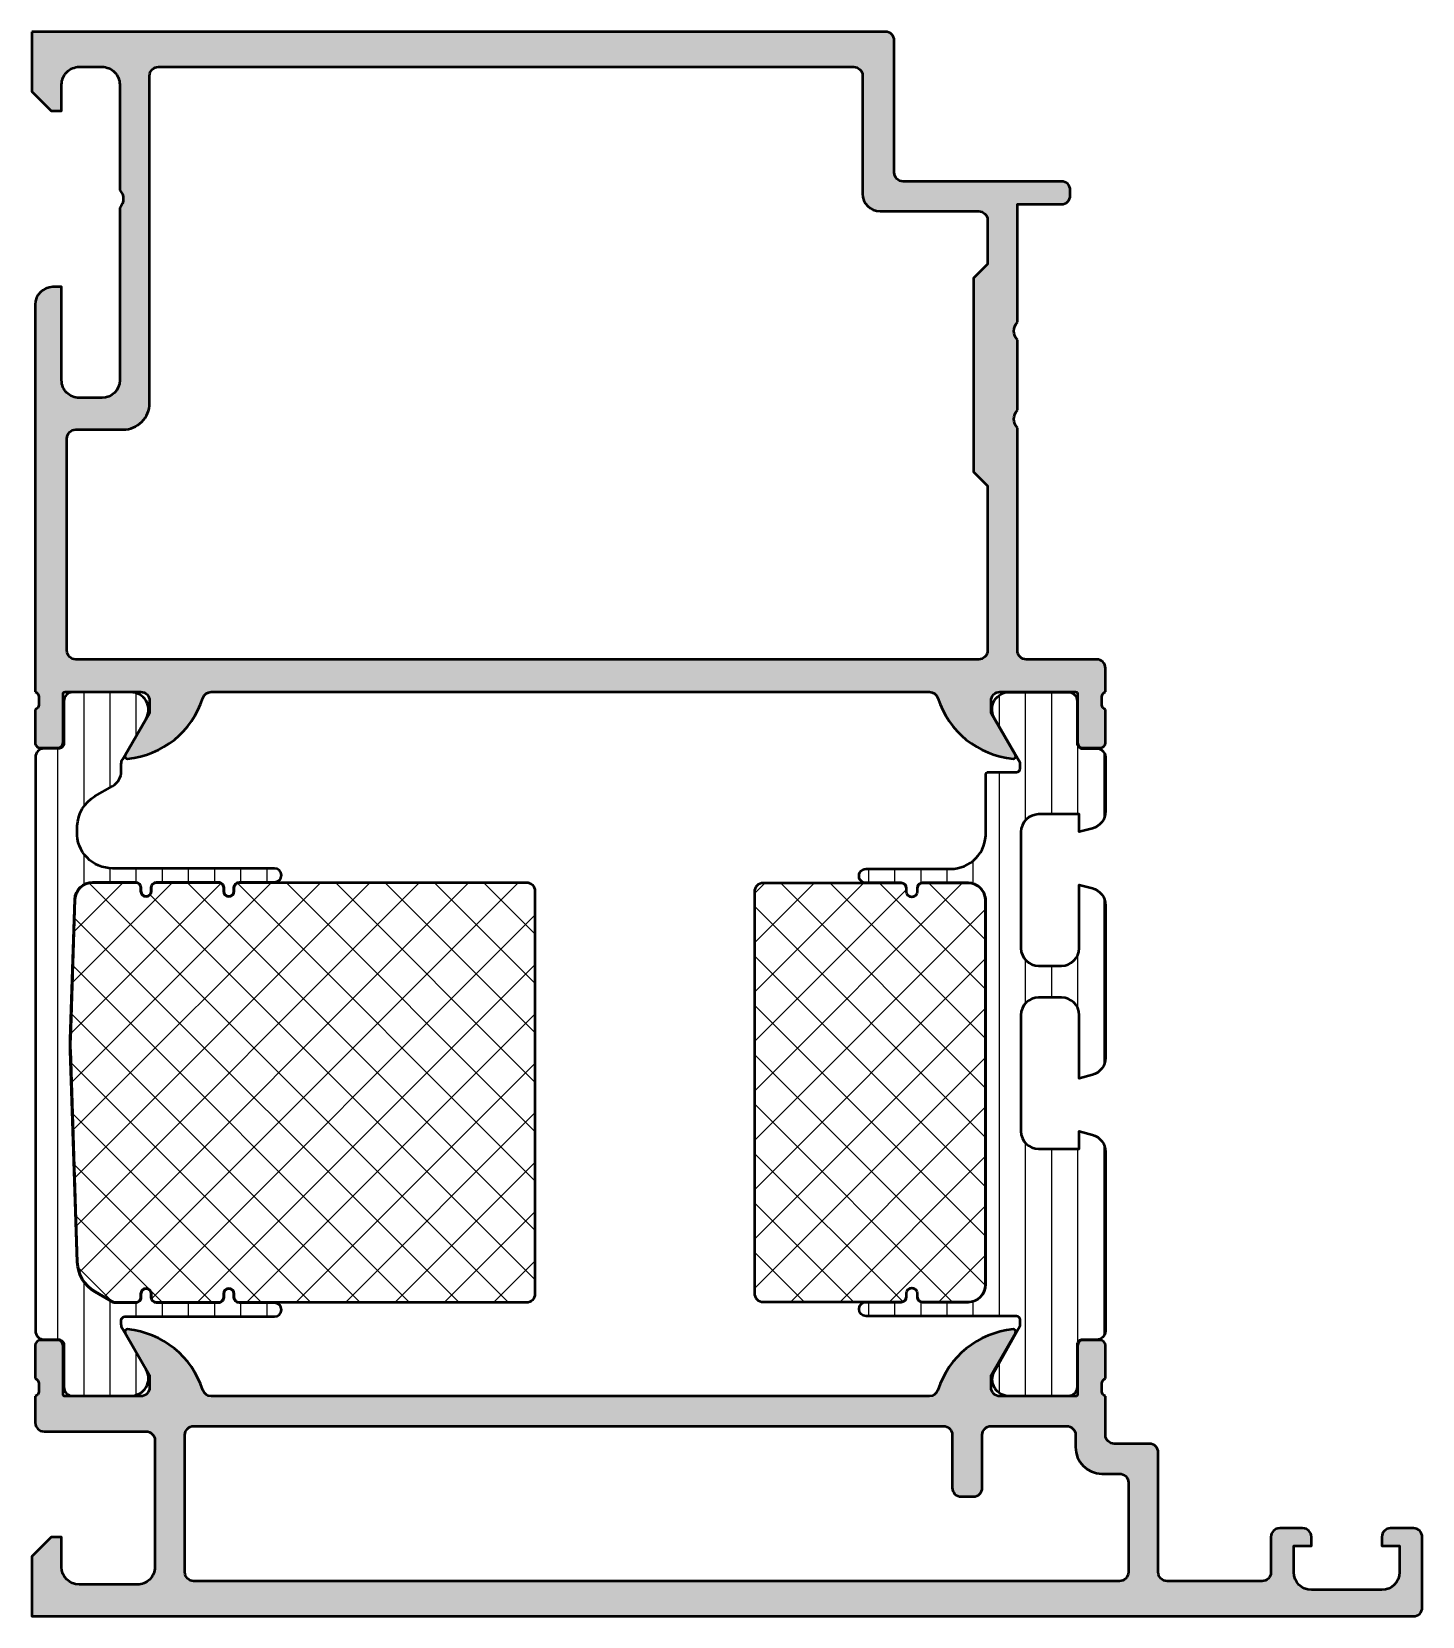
# Model space of a CAD drawing. Extents: x 0 to 79, y 0 to 90.
import ezdxf

# ---------------------------------------------------------------- set-up
doc = ezdxf.new("R2010")
doc.units = 0
for name, color, linetype, lineweight in [('0S-Alu contour', 7, 'Continuous', 50), ('0S-Alu hatch', 252, 'Continuous', 25), ('0S-Plastic contour', 254, 'Continuous', 50), ('0S-Plastic hatch', 253, 'Continuous', 25), ('0S-PT contour', 91, 'Continuous', 50), ('0S-PT hatch', 103, 'Continuous', 25)]:
    doc.layers.add(name, color=color, linetype=linetype, lineweight=lineweight)
pattern_1 = [(90, (0, 0), (-1.4859, 0), [])]
pattern_2 = [(135, (0, 0), (-1.403165018917055, -1.403165018917055), []), (225, (0, 0), (1.403165018917055, -1.403165018917055), [])]

# ---------------------------------------------------------------- blocks, each defined once
blk = doc.blocks.new('430970__A4F26182_1DA9_45BC_85ED_26D8C13D79A6_')
at = {"layer": '0S-Alu hatch'}
h = blk.add_hatch(color=256, dxfattribs=at)
edge = h.paths.add_edge_path()
edge.add_line((0, 89.99999999999999), (0, 86.59999999999984))
edge.add_line((0, 86.59999999999984), (1.099999999999908, 85.49999999999999))
edge.add_line((1.099999999999908, 85.49999999999999), (1.700000000000159, 85.49999999999999))
edge.add_line((1.700000000000159, 85.49999999999999), (1.700000000000159, 87.00000000000001))
edge.add_ellipse((2.700000000000095, 87.00000000000004), major_axis=(-0.9999999999999364, 0), ratio=1, start_angle=269.9999999999988, end_angle=360, ccw=False)
edge.add_line((2.700000000000116, 87.99999999999999), (4, 87.99999999999999))
edge.add_ellipse((4.00000000000001, 87), major_axis=(-0.9999999999999857, 0), ratio=1, start_angle=180, end_angle=270.0000000000006, ccw=False)
edge.add_line((5, 86.99999999999999), (5, 80.99999999999991))
edge.add_ellipse((4.474999999999926, 80.49999999999994), major_axis=(-0.7250000000000333, 0), ratio=1, start_angle=136.397181027302, end_angle=223.602818972698, ccw=False)
edge.add_line((5, 79.99999999999999), (5.000000000000115, 70.20000000000007))
edge.add_ellipse((4.000000000000133, 70.20000000000007), major_axis=(-0.9999999999999822, 0), ratio=1, start_angle=90.00000000000381, end_angle=180, ccw=False)
edge.add_line((4.000000000000198, 69.20000000000007), (2.70000000000013, 69.20000000000002))
edge.add_ellipse((2.700000000000097, 70.20000000000007), major_axis=(-1.000000000000056, 0), ratio=1, start_angle=0, end_angle=90.00000000000188, ccw=False)
edge.add_line((1.700000000000045, 70.20000000000007), (1.700000000000045, 75.49999999999999))
edge.add_line((1.700000000000045, 75.49999999999999), (1.200000000000073, 75.49999999999999))
edge.add_arc((1.200000000000073, 74.50000000000007), 0.9999999999999147, 90.00000000000003, 180)
edge.add_line((0.2000000000001592, 74.50000000000007), (0.2000000000000455, 56.67701370324948))
edge.add_line((0.2000000000000455, 56.67701370324948), (0.2000012700442539, 53.49756307787433))
edge.add_line((0.2000012700442539, 53.49756307787433), (0.1999872884874776, 52.50006112619444))
edge.add_ellipse((0.1211508419444, 52.2325405342014), major_axis=(-0.2788950563273691, 0), ratio=1, start_angle=178.8354106258893, end_angle=253.5801235804966, ccw=False)
edge.add_line((0.3999882884873784, 52.22687212620297), (0.3999882884874069, 51.77327812620291))
edge.add_ellipse((0.1211201928442255, 51.76761746672564), major_axis=(-0.2789255417371671, 0), ratio=1, start_angle=106.4245945553657, end_angle=181.1628700729289, ccw=False)
edge.add_line((0.1999872884874491, 51.5000741262027), (0.1999872884874774, 49.62006312619425))
edge.add_arc((0.499987288487432, 49.62006312619426), 0.2999999999999545, 180, 270.0000000000008)
edge.add_line((0.4999872884874361, 49.3200631261943), (1.479961607530367, 49.32006312619432))
edge.add_arc((1.479961607530363, 49.6200631261942), 0.2999999999998906, 270.0000000000009, 360)
edge.add_line((1.779961607530253, 49.6200631261942), (1.779961607530225, 52.38006112619441))
edge.add_ellipse((1.899961607530097, 52.3800611261944), major_axis=(-0.1199999999998724, 0), ratio=1, start_angle=270.00000000000773, end_angle=360, ccw=False)
edge.add_line((1.899961607530081, 52.50006112619427), (6.199987288487452, 52.50006112619449))
edge.add_ellipse((6.199987288487479, 52.00006112619449), major_axis=(-0.5, 0), ratio=1, start_angle=180, end_angle=270.00000000000307, ccw=False)
edge.add_line((6.699987288487478, 52.00006112619449), (6.699987288487476, 51.3000611261945))
edge.add_line((6.699987288487476, 51.3000611261945), (5.318491830865108, 48.90724080316694))
edge.add_arc((5.438107073135785, 48.83818091084279), 0.1381197846483143, 150.0000000000033, 275.6225775507905)
edge.add_arc((4.961764047313924, 53.67666998804224), 4.999999999999939, 275.6225775507908, 342.2515836439298)
edge.add_ellipse((10.19990354276536, 52.00008793085963), major_axis=(-0.4999120691403422, 0), ratio=1, start_angle=269.9999999999992, end_angle=342.2515836439299, ccw=False)
edge.add_line((10.19990354276537, 52.49999999999998), (51.00007512697678, 52.49999999999998))
edge.add_ellipse((51.00007512697677, 52.00008793085993), major_axis=(-0.4999120691400449, 0), ratio=1, start_angle=197.7484163560708, end_angle=269.9999999999992, ccw=False)
edge.add_arc((56.23821462242833, 53.67666998804261), 5.000000000000377, 197.7484163560704, 264.3774224492065)
edge.add_arc((55.7618715966062, 48.83818091084271), 0.1381197846482883, 264.377422449204, 390.0000000000012)
edge.add_line((55.88148683887686, 48.90724080316686), (54.49999138125448, 51.30006112619445))
edge.add_line((54.49999138125448, 51.30006112619445), (54.49999138125448, 52.00006112619444))
edge.add_ellipse((54.99999138125448, 52.00006112619444), major_axis=(-0.4999999999999929, 0), ratio=1, start_angle=269.9999999999992, end_angle=360, ccw=False)
edge.add_line((54.99999138125449, 52.50006112619444), (59.30001706221155, 52.50006112619444))
edge.add_ellipse((59.30001706221155, 52.38006112619446), major_axis=(-0.1199999999999761, 0), ratio=1, start_angle=180, end_angle=269.9999999999966, ccw=False)
edge.add_line((59.42001706221152, 52.38006112619446), (59.42001706221152, 49.62006312619415))
edge.add_arc((59.72001706221141, 49.62006312619415), 0.2999999999998977, 180, 270.0000000000013)
edge.add_line((59.72001706221142, 49.32006312619424), (60.69999138125434, 49.32006312619426))
edge.add_arc((60.69999138125433, 49.62006312619421), 0.2999999999999474, 270.0000000000013, 360)
edge.add_line((60.99999138125428, 49.62006312619421), (60.99999138125429, 51.50007412620263))
edge.add_ellipse((61.07885847689752, 51.76761746672555), major_axis=(-0.2789255417371467, 0), ratio=1, start_angle=-1.1628700729244201, end_angle=73.57540544463268, ccw=False)
edge.add_line((60.79999038125436, 51.7732781262028), (60.79999038125436, 52.22687212620289))
edge.add_ellipse((61.07882782779737, 52.23254053420132), major_axis=(-0.2788950563274034, 0), ratio=1, start_angle=-73.58012358049649, end_angle=1.1645893741088003, ccw=False)
edge.add_line((60.99999138125429, 52.50006112619439), (60.99997739969751, 53.49756307887695))
edge.add_line((60.99997739969751, 53.49756307887695), (60.99997686791311, 53.85002388644032))
edge.add_arc((60.50000000000006, 53.85002313208643), 0.4999768679136316, 8.6442210057e-05, 90)
edge.add_line((60.50000000000006, 54.35000000000006), (56.50000000000009, 54.35000000000006))
edge.add_ellipse((56.50000000000009, 54.85000000000015), major_axis=(-0.5000000000000853, 0), ratio=1, start_angle=0, end_angle=90, ccw=False)
edge.add_line((56, 54.85000000000015), (56, 67.49999999999999))
edge.add_ellipse((56.52502695399268, 67.99999999999999), major_axis=(-0.7250195186467954, 0), ratio=1, start_angle=-43.60134995159018, end_angle=43.60134995159018, ccw=False)
edge.add_line((56, 68.49999999999999), (56, 72.49997253417978))
edge.add_ellipse((56.52502695399268, 72.99997253417978), major_axis=(-0.7250195186467954, 0), ratio=1, start_angle=-43.60134995159018, end_angle=43.60134995159018, ccw=False)
edge.add_line((56, 73.49997253417978), (56, 80.20000000000003))
edge.add_line((56, 80.20000000000003), (58.49999999999998, 80.20000000000003))
edge.add_arc((58.49999999999996, 80.70000000000005), 0.5000000000000142, 270.0000000000025, 360)
edge.add_line((58.99999999999998, 80.70000000000002), (59, 81.00000000000003))
edge.add_arc((58.50000000000005, 81.00000000000003), 0.4999999999999574, 0, 90)
edge.add_line((58.50000000000005, 81.49999999999999), (49.49999999999997, 81.49999999999999))
edge.add_ellipse((49.49999999999994, 81.99999999999993), major_axis=(-0.4999999999999432, 0), ratio=1, start_angle=0, end_angle=90.00000000000318, ccw=False)
edge.add_line((49, 81.99999999999997), (49.00000000000011, 89.49999999999993))
edge.add_arc((48.50000000000008, 89.49999999999994), 0.5000000000000285, 0, 90)
edge.add_line((48.50000000000008, 89.99999999999999), (0, 89.99999999999999))
edge = h.paths.add_edge_path()
edge.add_line((6.700000000000045, 68.89999999999985), (6.699999999999818, 87.49999999999982))
edge.add_ellipse((7.199999999999988, 87.49999999999982), major_axis=(-0.5000000000001706, 0), ratio=1, start_angle=270, end_angle=360, ccw=False)
edge.add_line((7.199999999999988, 87.99999999999999), (46.70000000000004, 87.99999999999997))
edge.add_ellipse((46.70000000000004, 87.49999999999999), major_axis=(-0.5, 0), ratio=1, start_angle=180, end_angle=270, ccw=False)
edge.add_line((47.20000000000005, 87.49999999999999), (47.19999999999981, 80.8000000000001))
edge.add_arc((48.19999999999986, 80.80000000000008), 1.000000000000035, 180, 269.9999999999992)
edge.add_line((48.19999999999984, 79.80000000000005), (53.80000435956298, 79.8))
edge.add_ellipse((53.80000435956297, 79.30000000000021), major_axis=(-0.4999999999997869, 0), ratio=1, start_angle=180, end_angle=269.9999999999992, ccw=False)
edge.add_line((54.30000435956277, 79.30000000000021), (54.30000435956277, 76.7999963765814))
edge.add_line((54.30000435956277, 76.7999963765814), (53.5, 75.99999201701876))
edge.add_line((53.5, 75.99999201701876), (53.5, 64.9999860186562))
edge.add_line((53.5, 64.9999860186562), (54.30000435956277, 64.19998165909338))
edge.add_line((54.30000435956277, 64.19998165909338), (54.30000435956277, 54.85000000000018))
edge.add_ellipse((53.80000435956265, 54.85000000000018), major_axis=(-0.5000000000001137, 0), ratio=1, start_angle=90, end_angle=180, ccw=False)
edge.add_line((53.80000435956265, 54.35000000000006), (2.500000000000085, 54.35000000000006))
edge.add_ellipse((2.500000000000085, 54.85000000000015), major_axis=(-0.5000000000000853, 0), ratio=1, start_angle=0, end_angle=90, ccw=False)
edge.add_line((2, 54.85000000000015), (2, 66.89999999999986))
edge.add_ellipse((2.500000000000028, 66.89999999999986), major_axis=(-0.5000000000000285, 0), ratio=1, start_angle=269.99999999999875, end_angle=360, ccw=False)
edge.add_line((2.500000000000039, 67.3999999999999), (5.200000000000046, 67.39999999999985))
edge.add_arc((5.200000000000059, 68.89999999999984), 1.499999999999985, 269.9999999999995, 360)
at = {"layer": '0S-Alu contour', "color": 7}
for points in [[(0, 89.99999999999999), (0, 86.59999999999984), (1.099999999999908, 85.49999999999999), (1.700000000000159, 85.49999999999999), (1.700000000000159, 87.00000000000001)], [(48.50000000000008, 89.99999999999999), (0, 89.99999999999999)], [(49, 81.99999999999997), (49.00000000000011, 89.49999999999993)], [(2.700000000000116, 87.99999999999999), (4, 87.99999999999999)], [(6.700000000000045, 68.89999999999985), (6.699999999999818, 87.49999999999982)], [(7.199999999999988, 87.99999999999999), (46.70000000000004, 87.99999999999997)], [(47.20000000000005, 87.49999999999999), (47.19999999999981, 80.8000000000001)], [(5, 86.99999999999999), (5, 80.99999999999991)], [(58.50000000000005, 81.49999999999999), (49.49999999999997, 81.49999999999999)], [(56, 73.49997253417978), (56, 80.20000000000003), (58.49999999999998, 80.20000000000003)], [(58.99999999999998, 80.70000000000002), (59, 81.00000000000003)], [(5, 79.99999999999999), (5.000000000000115, 70.20000000000007)], [(48.19999999999984, 79.80000000000005), (53.80000435956298, 79.8)], [(54.30000435956277, 79.30000000000021), (54.30000435956277, 76.7999963765814), (53.5, 75.99999201701876), (53.5, 64.9999860186562), (54.30000435956277, 64.19998165909338), (54.30000435956277, 54.85000000000018)], [(1.700000000000045, 70.20000000000007), (1.700000000000045, 75.49999999999999), (1.200000000000073, 75.49999999999999)], [(0.2000000000001592, 74.50000000000007), (0.2000000000000455, 56.67701370324948), (0.2000012700442539, 53.49756307787433), (0.1999872884874776, 52.50006112619444)], [(56, 68.49999999999999), (56, 72.49997253417978)], [(4.000000000000198, 69.20000000000007), (2.70000000000013, 69.20000000000002)], [(2, 54.85000000000015), (2, 66.89999999999986)], [(2.500000000000039, 67.3999999999999), (5.200000000000046, 67.39999999999985)], [(56, 54.85000000000015), (56, 67.49999999999999)], [(53.80000435956265, 54.35000000000006), (2.500000000000085, 54.35000000000006)], [(60.50000000000006, 54.35000000000006), (56.50000000000009, 54.35000000000006)], [(60.99999138125429, 52.50006112619439), (60.99997739969751, 53.49756307887695), (60.99997686791311, 53.85002388644032)], [(0.3999882884873784, 52.22687212620297), (0.3999882884874069, 51.77327812620291)], [(1.779961607530253, 49.6200631261942), (1.779961607530225, 52.38006112619441)], [(1.899961607530081, 52.50006112619427), (6.199987288487452, 52.50006112619449)], [(10.19990354276537, 52.49999999999998), (51.00007512697678, 52.49999999999998)], [(54.99999138125449, 52.50006112619444), (59.30001706221155, 52.50006112619444)], [(59.42001706221152, 52.38006112619446), (59.42001706221152, 49.62006312619415)], [(60.79999038125436, 51.7732781262028), (60.79999038125436, 52.22687212620289)], [(0.1999872884874491, 51.5000741262027), (0.1999872884874774, 49.62006312619425)], [(6.699987288487478, 52.00006112619449), (6.699987288487476, 51.3000611261945), (5.318491830865108, 48.90724080316694)], [(55.88148683887686, 48.90724080316686), (54.49999138125448, 51.30006112619445), (54.49999138125448, 52.00006112619444)], [(60.99999138125428, 49.62006312619421), (60.99999138125429, 51.50007412620263)], [(0.4999872884874361, 49.3200631261943), (1.479961607530367, 49.32006312619432)], [(59.72001706221142, 49.32006312619424), (60.69999138125434, 49.32006312619426)]]:
    blk.add_lwpolyline(points, dxfattribs=at)
for centre, radius, start, end in [((48.50000000000008, 89.49999999999994), 0.5000000000000285, 0, 90), ((58.50000000000005, 81.00000000000003), 0.4999999999999574, 0, 90), ((48.19999999999986, 80.80000000000008), 1.000000000000035, 180, 269.9999999999992), ((58.49999999999996, 80.70000000000005), 0.5000000000000142, 270.0000000000025, 0), ((1.200000000000073, 74.50000000000007), 0.9999999999999147, 90.00000000000003, 180), ((5.200000000000059, 68.89999999999984), 1.499999999999985, 269.9999999999995, 0), ((60.50000000000006, 53.85002313208643), 0.4999768679136316, 8.6442210057e-05, 90), ((4.961764047313924, 53.67666998804224), 4.999999999999939, 275.6225775507908, 342.2515836439298), ((56.23821462242833, 53.67666998804261), 5.000000000000377, 197.7484163560704, 264.3774224492065), ((0.499987288487432, 49.62006312619426), 0.2999999999999545, 180, 270.0000000000008), ((1.479961607530363, 49.6200631261942), 0.2999999999998906, 270.0000000000009, 0), ((59.72001706221141, 49.62006312619415), 0.2999999999998977, 180, 270.0000000000013), ((60.69999138125433, 49.62006312619421), 0.2999999999999474, 270.0000000000013, 0), ((5.438107073135785, 48.83818091084279), 0.1381197846483143, 150.0000000000033, 275.6225775507905), ((55.7618715966062, 48.83818091084271), 0.1381197846482883, 264.377422449204, 30.00000000000119)]:
    blk.add_arc(centre, radius, start, end, dxfattribs=at)
at = {"layer": '0S-Alu contour', "color": 7, "extrusion": (0, 0, -1)}
for centre, radius, start, end in [((-2.700000000000095, 87.00000000000004), 0.9999999999999364, 0, 90.0000000000012), ((-4.00000000000001, 87), 0.9999999999999857, 89.99999999999939, 180), ((-7.199999999999988, 87.49999999999982), 0.5000000000001706, 0, 90), ((-46.70000000000004, 87.49999999999999), 0.5, 90, 180), ((-49.49999999999994, 81.99999999999993), 0.4999999999999432, 269.9999999999968, 0), ((-4.474999999999926, 80.49999999999994), 0.7250000000000334, 136.397181027302, 223.602818972698), ((-53.80000435956297, 79.30000000000021), 0.4999999999997869, 90.00000000000081, 180), ((-56.52502695399268, 72.99997253417978), 0.7250195186467954, 316.3986500484098, 43.60134995159028), ((-2.700000000000097, 70.20000000000007), 1.000000000000056, 269.9999999999981, 0), ((-4.000000000000133, 70.20000000000007), 0.9999999999999822, 180, 269.9999999999962), ((-56.52502695399268, 67.99999999999999), 0.7250195186467954, 316.3986500484098, 43.60134995159028), ((-2.500000000000028, 66.89999999999986), 0.5000000000000285, 0, 90.00000000000122), ((-2.500000000000085, 54.85000000000015), 0.5000000000000853, 270, 0), ((-53.80000435956265, 54.85000000000018), 0.5000000000001137, 180, 270), ((-56.50000000000009, 54.85000000000015), 0.5000000000000853, 270, 0), ((-0.1211508419444, 52.2325405342014), 0.2788950563273691, 106.4198764195034, 181.1645893741107), ((-1.899961607530097, 52.3800611261944), 0.1199999999998724, 0, 89.99999999999227), ((-6.199987288487479, 52.00006112619449), 0.5, 89.99999999999694, 180), ((-10.19990354276536, 52.00008793085963), 0.4999120691403422, 17.74841635607008, 90.00000000000081), ((-51.00007512697677, 52.00008793085993), 0.499912069140045, 90.00000000000081, 162.2515836439292), ((-54.99999138125448, 52.00006112619444), 0.4999999999999929, 0, 90.00000000000081), ((-59.30001706221155, 52.38006112619446), 0.1199999999999761, 90.0000000000034, 180), ((-61.07882782779737, 52.23254053420132), 0.2788950563274034, 358.8354106258912, 73.58012358049658), ((-0.1211201928442255, 51.76761746672564), 0.2789255417371671, 178.8371299270711, 253.5754054446343), ((-61.07885847689752, 51.76761746672555), 0.2789255417371467, 286.4245945553673, 1.162870072924464)]:
    blk.add_arc(centre, radius, start, end, dxfattribs=at)
blk = doc.blocks.new('284832__0B03A33C_0803_4917_95DD_D8EA40908818___89E2E554_F6CD_4B55_A846_217DFE792AAE_')
at = {"layer": '0S-Plastic hatch'}
h = blk.add_hatch(dxfattribs=at)
h.set_pattern_fill('ANSI31', color=256, scale=0.4680000000000001, angle=45, style=0)
h.set_pattern_definition(pattern_1)
edge = h.paths.add_edge_path()
edge.add_line((0.2100045776371533, 48.79000299999976), (0.2100045776371838, 16.20999699999969))
edge.add_arc((0.7000045776371838, 16.20999699999969), 0.4900000000000001, 180, 270.000000000008)
edge.add_line((0.7000045776372525, 15.71999699999969), (1.520337250894683, 15.7199969999998))
edge.add_ellipse((1.520337250894726, 15.40999699999973), major_axis=(-0.3100000000000697, 0), ratio=1, start_angle=180, end_angle=270.0000000000079, ccw=False)
edge.add_line((1.830337250894796, 15.40999699999959), (1.830002621491425, 13.00999722277464))
edge.add_arc((2.319997928233944, 13.00999530673865), 0.4899953067462645, 179.9997759547635, 270.0000784367289)
edge.add_line((2.319998599027314, 12.51999999999284), (5.635223464004394, 12.51999999999981))
edge.add_arc((5.647041368548521, 13.50992946068473), 0.9899999999998772, 269.3160281460147, 389.9999965993424)
edge.add_line((6.50440654767458, 14.00492940979775), (5.158331606572224, 16.33639991815493))
edge.add_ellipse((5.600004577637227, 16.59139989194046), major_axis=(-0.5100000000000073, 0), ratio=1, start_angle=0, end_angle=29.999996599342012, ccw=False)
edge.add_line((5.09000457763722, 16.59139989194039), (5.09000457763719, 16.8100127290798))
edge.add_ellipse((5.300004577637166, 16.81001272907983), major_axis=(-0.209999999999976, 0), ratio=1, start_angle=270, end_angle=360, ccw=False)
edge.add_line((5.300004577637166, 17.02001272907981), (13.80000457763722, 17.02001272907975))
edge.add_arc((13.80000457763722, 17.41001272907974), 0.3899999999999899, 269.999999999999, 449.999999999999)
edge.add_line((13.80000457763723, 17.80001272907973), (11.8000045776373, 17.80001272907975))
edge.add_ellipse((11.8000045776373, 18.11001272907981), major_axis=(-0.3100000000000555, 0), ratio=1, start_angle=0, end_angle=89.99999999999909, ccw=False)
edge.add_line((11.49000457763725, 18.11001272907968), (11.49000457763716, 18.31001272907996))
edge.add_arc((11.2000045776372, 18.31001272907986), 0.2899999999999689, 0, 180)
edge.add_line((10.91000457763723, 18.31001272907976), (10.91000457763731, 18.11001272908))
edge.add_ellipse((10.60000457763714, 18.11001272907987), major_axis=(-0.310000000000171, 0), ratio=1, start_angle=89.99999999999937, end_angle=180, ccw=False)
edge.add_line((10.60000457763714, 17.8000127290797), (7.100004577637223, 17.80001272907978))
edge.add_ellipse((7.100004577637234, 18.11001272907981), major_axis=(-0.3100000000000307, 0), ratio=1, start_angle=0, end_angle=89.99999999999812, ccw=False)
edge.add_line((6.790004577637203, 18.11001272907963), (6.790004577637093, 18.31001272908))
edge.add_arc((6.50000457763711, 18.3100127290799), 0.2899999999999831, 0, 180)
edge.add_line((6.210004577637127, 18.31001272907979), (6.210004577637213, 18.11001272907997))
edge.add_ellipse((5.900004577637182, 18.11001272907985), major_axis=(-0.3100000000000307, 0), ratio=1, start_angle=89.99999999999972, end_angle=180, ccw=False)
edge.add_line((5.90000457763718, 17.80001272907982), (4.735902962436787, 17.80001272907984))
edge.add_ellipse((4.735902962436811, 18.01001272871139), major_axis=(-0.2099999996315454, 0), ratio=1, start_angle=60.00000534631448, end_angle=89.99999999999352, ccw=False)
edge.add_line((4.630902979591037, 17.82814738443811), (3.594100480189655, 18.42674545757099))
edge.add_ellipse((4.599100313901336, 20.16745660626683), major_axis=(-2.009999992277232, 0), ratio=1, start_angle=1.7233878170395087, end_angle=60.00000534630823, ccw=False)
edge.add_line((2.590009510448143, 20.10700735123196), (2.195390528243269, 32.13168709397175))
edge.add_ellipse((12.20000457761292, 32.46001272908058), major_axis=(-10.00999999997573, 0), ratio=1, start_angle=-1.879625158998806, end_angle=1.8796251589960775, ccw=False)
edge.add_line((2.195390528243288, 32.78833836418988), (2.453164771697999, 40.72313718704145))
edge.add_ellipse((3.462623094861548, 40.69001102163789), major_axis=(-1.010001707443362, 0), ratio=1, start_angle=270.0000937648861, end_angle=358.12046860590846, ccw=False)
edge.add_line((3.462621441987709, 41.7000127290799), (5.900004577637256, 41.70001272907982))
edge.add_ellipse((5.900004577637245, 41.39001272907985), major_axis=(-0.3099999999999667, 0), ratio=1, start_angle=180, end_angle=269.999999999998, ccw=False)
edge.add_line((6.210004577637214, 41.39001272907981), (6.210004577637184, 41.19001272907985))
edge.add_arc((6.500004577637167, 41.19001272907985), 0.2899999999999831, 180, 360)
edge.add_line((6.790004577637151, 41.19001272907985), (6.79000457763715, 41.39001272907982))
edge.add_ellipse((7.100004577637107, 41.39001272907981), major_axis=(-0.309999999999957, 0), ratio=1, start_angle=270.0000000000015, end_angle=360, ccw=False)
edge.add_line((7.100004577637099, 41.70001272907977), (10.60000457763736, 41.70001272907982))
edge.add_ellipse((10.60000457763737, 41.39001272907989), major_axis=(-0.3099999999999241, 0), ratio=1, start_angle=180, end_angle=270.0000000000023, ccw=False)
edge.add_line((10.9100045776373, 41.39001272907975), (10.9100045776372, 41.19001272907996))
edge.add_arc((11.2000045776372, 41.19001272907989), 0.2899999999999991, 180, 360)
edge.add_line((11.4900045776372, 41.19001272907982), (11.49000457763725, 41.39001272907994))
edge.add_ellipse((11.80000457763723, 41.39001272907985), major_axis=(-0.3099999999999827, 0), ratio=1, start_angle=270.00000000000097, end_angle=360, ccw=False)
edge.add_line((11.80000457763723, 41.70001272907983), (13.80000457763721, 41.70001272907982))
edge.add_arc((13.80000457763721, 42.09001272907982), 0.3899999999999934, 270, 450)
edge.add_line((13.80000457763721, 42.48001272907981), (4.587865989936851, 42.48001272907973))
edge.add_ellipse((4.587865989936838, 44.49001272907977), major_axis=(-2.010000000000026, 0), ratio=1, start_angle=-1.879625158995509, end_angle=90.0000000000004, ccw=False)
edge.add_line((2.57894748451406, 44.55594025421165), (2.590009510448147, 44.8930181069292))
edge.add_ellipse((4.599100321620623, 44.83256885166044), major_axis=(-2.010000000000056, 0), ratio=1, start_angle=299.9999944763764, end_angle=358.27661218291337, ccw=False)
edge.add_line((3.594100489434579, 46.57328001015464), (4.595004494982498, 47.15115207853396))
edge.add_arc((4.100004577637123, 48.00851727600127), 0.9900000000000376, 299.9999944763768, 360)
edge.add_line((5.09000457763716, 48.00851727600111), (5.090004577637222, 48.40860010805915))
edge.add_ellipse((5.600004577637189, 48.40860010805907), major_axis=(-0.509999999999967, 0), ratio=1, start_angle=330.00000340065446, end_angle=360, ccw=False)
edge.add_line((5.158331606572238, 48.66360008184461), (6.504406547674691, 50.99507059020179))
edge.add_arc((5.647041368548626, 51.49007053931486), 0.9899999999999023, 330.0000034006558, 450.6839718539852)
edge.add_line((5.6352234640045, 52.47999999999981), (2.319998599027179, 52.48000000000678))
edge.add_arc((2.31999859902719, 51.99000402256102), 0.4899959774457586, 90.00000000000124, 180.0079887612006)
edge.add_line((1.830002626344383, 51.98993570233112), (1.830337247881408, 49.59004622301143))
edge.add_ellipse((1.520337250879233, 49.5900030000152), major_axis=(-0.310000000015445, 0), ratio=1, start_angle=90.00000000285308, end_angle=180.0079886944095, ccw=False)
edge.add_line((1.52033725089467, 49.28000299999975), (0.7000045776371532, 49.28000299999975))
edge.add_arc((0.7000045776371533, 48.79000299999976), 0.4899999999999949, 90.00000000000003, 180)
at = {"layer": '0S-Plastic contour', "color": 7}
for points in [[(5.6352234640045, 52.47999999999981), (2.319998599027179, 52.48000000000678)], [(1.830002626344383, 51.98993570233112), (1.830337247881408, 49.59004622301143)], [(5.158331606572238, 48.66360008184461), (6.504406547674691, 50.99507059020179)], [(0.2100045776371533, 48.79000299999976), (0.2100045776371838, 16.20999699999969)], [(1.52033725089467, 49.28000299999975), (0.7000045776371532, 49.28000299999975)], [(5.09000457763716, 48.00851727600111), (5.090004577637222, 48.40860010805915)], [(3.594100489434579, 46.57328001015464), (4.595004494982498, 47.15115207853396)], [(2.57894748451406, 44.55594025421165), (2.590009510448147, 44.8930181069292)], [(13.80000457763721, 42.48001272907981), (4.587865989936851, 42.48001272907973)], [(3.462621441987709, 41.7000127290799), (5.900004577637256, 41.70001272907982)], [(7.100004577637099, 41.70001272907977), (10.60000457763736, 41.70001272907982)], [(11.80000457763723, 41.70001272907983), (13.80000457763721, 41.70001272907982)], [(2.195390528243288, 32.78833836418988), (2.453164771697999, 40.72313718704145)], [(6.210004577637214, 41.39001272907981), (6.210004577637184, 41.19001272907985)], [(6.790004577637151, 41.19001272907985), (6.79000457763715, 41.39001272907982)], [(10.9100045776373, 41.39001272907975), (10.9100045776372, 41.19001272907996)], [(11.4900045776372, 41.19001272907982), (11.49000457763725, 41.39001272907994)], [(2.590009510448143, 20.10700735123196), (2.195390528243269, 32.13168709397175)], [(4.630902979591037, 17.82814738443811), (3.594100480189655, 18.42674545757099)], [(6.210004577637127, 18.31001272907979), (6.210004577637213, 18.11001272907997)], [(6.790004577637203, 18.11001272907963), (6.790004577637093, 18.31001272908)], [(10.91000457763723, 18.31001272907976), (10.91000457763731, 18.11001272908)], [(11.49000457763725, 18.11001272907968), (11.49000457763716, 18.31001272907996)], [(5.90000457763718, 17.80001272907982), (4.735902962436787, 17.80001272907984)], [(10.60000457763714, 17.8000127290797), (7.100004577637223, 17.80001272907978)], [(13.80000457763723, 17.80001272907973), (11.8000045776373, 17.80001272907975)], [(5.09000457763722, 16.59139989194039), (5.09000457763719, 16.8100127290798)], [(6.50440654767458, 14.00492940979775), (5.158331606572224, 16.33639991815493)], [(5.300004577637166, 17.02001272907981), (13.80000457763722, 17.02001272907975)], [(0.7000045776372525, 15.71999699999969), (1.520337250894683, 15.7199969999998)], [(1.830337250894796, 15.40999699999959), (1.830002621491425, 13.00999722277464)], [(2.319998599027314, 12.51999999999284), (5.635223464004394, 12.51999999999981)]]:
    blk.add_lwpolyline(points, dxfattribs=at)
for centre, radius, start, end in [((2.31999859902719, 51.99000402256102), 0.4899959774457586, 90.00000000000124, 180.0079887612006), ((5.647041368548626, 51.49007053931486), 0.9899999999999023, 330.0000034006558, 90.68397185398524), ((0.7000045776371533, 48.79000299999976), 0.4899999999999949, 90.00000000000003, 180), ((4.100004577637123, 48.00851727600127), 0.9900000000000376, 299.9999944763768, 0), ((13.80000457763721, 42.09001272907982), 0.3899999999999934, 270, 90), ((6.500004577637167, 41.19001272907985), 0.2899999999999831, 180, 0), ((11.2000045776372, 41.19001272907989), 0.2899999999999991, 180, 0), ((6.50000457763711, 18.3100127290799), 0.2899999999999831, 0, 180), ((11.2000045776372, 18.31001272907986), 0.2899999999999689, 0, 180), ((13.80000457763722, 17.41001272907974), 0.3899999999999899, 269.999999999999, 89.99999999999896), ((0.7000045776371838, 16.20999699999969), 0.4900000000000001, 180, 270.000000000008), ((5.647041368548521, 13.50992946068473), 0.9899999999998772, 269.3160281460147, 29.99999659934235), ((2.319997928233944, 13.00999530673865), 0.4899953067462645, 179.9997759547635, 270.0000784367289)]:
    blk.add_arc(centre, radius, start, end, dxfattribs=at)
at = {"layer": '0S-Plastic contour', "color": 7, "extrusion": (0, 0, -1)}
for centre, radius, start, end in [((-1.520337250879233, 49.5900030000152), 0.310000000015445, 179.9920113055905, 269.9999999971469), ((-5.600004577637189, 48.40860010805907), 0.509999999999967, 0, 29.99999659934554), ((-4.599100321620623, 44.83256885166044), 2.010000000000056, 1.723387817086643, 60.0000055236236), ((-4.587865989936838, 44.49001272907977), 2.010000000000026, 269.9999999999996, 1.879625158995528), ((-3.462623094861548, 40.69001102163789), 1.010001707443362, 1.879531394091547, 89.99990623511388), ((-5.900004577637245, 41.39001272907985), 0.3099999999999667, 90.00000000000198, 180), ((-7.100004577637107, 41.39001272907981), 0.309999999999957, 0, 89.99999999999852), ((-10.60000457763737, 41.39001272907989), 0.3099999999999241, 89.9999999999977, 180), ((-11.80000457763723, 41.39001272907985), 0.3099999999999827, 0, 89.99999999999902), ((-12.20000457761292, 32.46001272908058), 10.00999999997573, 358.1203748410039, 1.879625158998825), ((-4.599100313901336, 20.16745660626683), 2.009999992277232, 299.9999946536919, 358.2766121829605), ((-5.900004577637182, 18.11001272907985), 0.3100000000000307, 180, 270.0000000000003), ((-7.100004577637234, 18.11001272907981), 0.3100000000000307, 270.000000000002, 0), ((-10.60000457763714, 18.11001272907987), 0.310000000000171, 180, 270.0000000000007), ((-11.8000045776373, 18.11001272907981), 0.3100000000000556, 270.0000000000009, 0), ((-4.735902962436811, 18.01001272871139), 0.2099999996315454, 270.0000000000065, 299.9999946536855), ((-5.300004577637166, 16.81001272907983), 0.209999999999976, 0, 90), ((-5.600004577637227, 16.59139989194046), 0.5100000000000073, 330.000003400658, 0), ((-1.520337250894726, 15.40999699999973), 0.3100000000000698, 89.99999999999208, 180)]:
    blk.add_arc(centre, radius, start, end, dxfattribs=at)
blk = doc.blocks.new('430760__C7679890_103F_4254_92BA_E0D8940A83E3_')
at = {"layer": '0S-PT hatch'}
h = blk.add_hatch(dxfattribs=at)
h.set_pattern_fill('ANSI37', color=256, scale=0.625, angle=90, style=0)
h.set_pattern_definition(pattern_2)
edge = h.paths.add_edge_path()
edge.add_ellipse((28.10000457763715, 41.1900127290798), major_axis=(-0.4900000000000162, 0), ratio=1, start_angle=180, end_angle=270.0000000000004, ccw=False)
edge.add_line((28.59000457763717, 41.1900127290798), (28.59000457763719, 18.31001272907979))
edge.add_ellipse((28.10000457763722, 18.31001272907979), major_axis=(-0.4899999999999736, 0), ratio=1, start_angle=90.0000000000004, end_angle=180, ccw=False)
edge.add_line((28.10000457763722, 17.82001272907981), (11.80000457763719, 17.82001272907976))
edge.add_ellipse((11.80000457763719, 18.11001272907976), major_axis=(-0.2899999999999991, 0), ratio=1, start_angle=0, end_angle=89.99999999999972, ccw=False)
edge.add_line((11.51000457763719, 18.11001272907971), (11.51000457763716, 18.31001272907986))
edge.add_arc((11.20000457763714, 18.31001272907976), 0.3100000000000254, 0, 180)
edge.add_line((10.89000457763711, 18.31001272907965), (10.89000457763723, 18.11001272907999))
edge.add_ellipse((10.60000457763716, 18.11001272907983), major_axis=(-0.2900000000000684, 0), ratio=1, start_angle=90, end_angle=180, ccw=False)
edge.add_line((10.60000457763716, 17.82001272907976), (7.100004577637189, 17.82001272907976))
edge.add_ellipse((7.100004577637191, 18.1100127290798), major_axis=(-0.2900000000000418, 0), ratio=1, start_angle=0, end_angle=89.99999999999972, ccw=False)
edge.add_line((6.810004577637149, 18.11001272907984), (6.810004577637178, 18.31001272907977))
edge.add_arc((6.500004577637152, 18.31001272907969), 0.3100000000000254, 0, 180)
edge.add_line((6.190004577637127, 18.31001272907961), (6.190004577637241, 18.11001272908002))
edge.add_ellipse((5.900004577637199, 18.11001272907986), major_axis=(-0.2900000000000418, 0), ratio=1, start_angle=90.00000000000028, end_angle=180, ccw=False)
edge.add_line((5.900004577637201, 17.82001272907981), (4.735902962436883, 17.82001272907981))
edge.add_ellipse((4.735902962436879, 18.01001272871104), major_axis=(-0.189999999631226, 0), ratio=1, start_angle=60.00000534630868, end_angle=90.00000000000108, ccw=False)
edge.add_line((4.640902977975059, 17.84546789344685), (3.604100478573594, 18.44406596657968))
edge.add_ellipse((4.599100313901325, 20.16745660626673), major_axis=(-1.989999992277176, 0), ratio=1, start_angle=1.7226046671233917, end_angle=60.00000534631192, ccw=False)
edge.add_line((2.609999645947083, 20.10763602446446), (2.215379767103243, 32.13234308924571))
edge.add_ellipse((12.20005496188237, 32.46001273740763), major_axis=(-9.99005035740882, 0), ratio=1, start_angle=-1.8796345893530884, end_angle=1.8796157286478774, ccw=False)
edge.add_line((2.215379874966529, 32.78768567233886), (2.473154118421337, 40.72248449519491))
edge.add_ellipse((3.462621441987644, 40.69001272907981), major_axis=(-0.9900000000000527, 0), ratio=1, start_angle=269.9999999999988, end_angle=358.1203748406938, ccw=False)
edge.add_line((3.462621441987665, 41.68001272907987), (5.900004577637192, 41.68001272907982))
edge.add_ellipse((5.900004577637185, 41.39001272907982), major_axis=(-0.2899999999999991, 0), ratio=1, start_angle=180, end_angle=269.9999999999986, ccw=False)
edge.add_line((6.190004577637184, 41.39001272907982), (6.190004577637184, 41.19001272907981))
edge.add_arc((6.500004577637167, 41.19001272907981), 0.3099999999999827, 180, 360)
edge.add_line((6.810004577637149, 41.19001272907981), (6.81000457763715, 41.39001272907981))
edge.add_ellipse((7.100004577637134, 41.39001272907981), major_axis=(-0.289999999999984, 0), ratio=1, start_angle=270.0000000000005, end_angle=360, ccw=False)
edge.add_line((7.100004577637132, 41.6800127290798), (10.60000457763726, 41.68001272907981))
edge.add_ellipse((10.60000457763727, 41.39001272907985), major_axis=(-0.2899999999999565, 0), ratio=1, start_angle=180, end_angle=270.00000000000244, ccw=False)
edge.add_line((10.89000457763723, 41.3900127290798), (10.8900045776372, 41.19001272907984))
edge.add_arc((11.20000457763718, 41.19001272907981), 0.3099999999999827, 180, 360)
edge.add_line((11.51000457763717, 41.19001272907978), (11.51000457763719, 41.39001272907992))
edge.add_ellipse((11.80000457763713, 41.39001272907987), major_axis=(-0.2899999999999423, 0), ratio=1, start_angle=270, end_angle=360, ccw=False)
edge.add_line((11.80000457763713, 41.68001272907981), (28.10000457763715, 41.68001272907981))
at = {"layer": '0S-PT contour', "color": 7}
for points in [[(3.462621441987665, 41.68001272907987), (5.900004577637192, 41.68001272907982)], [(7.100004577637132, 41.6800127290798), (10.60000457763726, 41.68001272907981)], [(11.80000457763713, 41.68001272907981), (28.10000457763715, 41.68001272907981)], [(2.215379874966529, 32.78768567233886), (2.473154118421337, 40.72248449519491)], [(6.190004577637184, 41.39001272907982), (6.190004577637184, 41.19001272907981)], [(6.810004577637149, 41.19001272907981), (6.81000457763715, 41.39001272907981)], [(10.89000457763723, 41.3900127290798), (10.8900045776372, 41.19001272907984)], [(11.51000457763717, 41.19001272907978), (11.51000457763719, 41.39001272907992)], [(28.59000457763717, 41.1900127290798), (28.59000457763719, 18.31001272907979)], [(2.609999645947083, 20.10763602446446), (2.215379767103243, 32.13234308924571)], [(4.640902977975059, 17.84546789344685), (3.604100478573594, 18.44406596657968)], [(6.190004577637127, 18.31001272907961), (6.190004577637241, 18.11001272908002)], [(6.810004577637149, 18.11001272907984), (6.810004577637178, 18.31001272907977)], [(10.89000457763711, 18.31001272907965), (10.89000457763723, 18.11001272907999)], [(11.51000457763719, 18.11001272907971), (11.51000457763716, 18.31001272907986)], [(5.900004577637201, 17.82001272907981), (4.735902962436883, 17.82001272907981)], [(10.60000457763716, 17.82001272907976), (7.100004577637189, 17.82001272907976)], [(28.10000457763722, 17.82001272907981), (11.80000457763719, 17.82001272907976)]]:
    blk.add_lwpolyline(points, dxfattribs=at)
at = {"layer": '0S-PT contour', "color": 7, "extrusion": (0, 0, -1)}
for centre, radius, start, end in [((-3.462621441987644, 40.69001272907981), 0.9900000000000527, 1.879625159306217, 90.0000000000012), ((-5.900004577637185, 41.39001272907982), 0.2899999999999991, 90.00000000000142, 180), ((-7.100004577637134, 41.39001272907981), 0.289999999999984, 0, 89.99999999999947), ((-10.60000457763727, 41.39001272907985), 0.2899999999999565, 89.99999999999754, 180), ((-11.80000457763713, 41.39001272907987), 0.2899999999999423, 0, 90), ((-28.10000457763715, 41.1900127290798), 0.4900000000000162, 89.99999999999959, 180), ((-12.20005496188237, 32.46001273740763), 9.99005035740882, 358.1203842713521, 1.879634589353019), ((-4.599100313901325, 20.16745660626673), 1.989999992277176, 299.9999946536882, 358.2773953328766), ((-5.900004577637199, 18.11001272907986), 0.2900000000000418, 180, 269.9999999999997), ((-7.100004577637191, 18.1100127290798), 0.2900000000000418, 270.0000000000003, 0), ((-10.60000457763716, 18.11001272907983), 0.2900000000000684, 180, 270), ((-11.80000457763719, 18.11001272907976), 0.2899999999999991, 270.0000000000003, 0), ((-28.10000457763722, 18.31001272907979), 0.4899999999999736, 180, 269.9999999999996), ((-4.735902962436879, 18.01001272871104), 0.189999999631226, 269.9999999999989, 299.9999946536913)]:
    blk.add_arc(centre, radius, start, end, dxfattribs=at)
at = {"layer": '0S-PT contour', "color": 7}
for centre, radius, start, end in [((6.500004577637167, 41.19001272907981), 0.3099999999999827, 180, 0), ((11.20000457763718, 41.19001272907981), 0.3099999999999827, 180, 0), ((6.500004577637152, 18.31001272907969), 0.3100000000000254, 0, 180), ((11.20000457763714, 18.31001272907976), 0.3100000000000254, 0, 180)]:
    blk.add_arc(centre, radius, start, end, dxfattribs=at)
blk = doc.blocks.new('430760__5D6E7207_0364_44DE_AD70_79909A969230_')
at = {"layer": '0S-PT hatch'}
h = blk.add_hatch(dxfattribs=at)
h.set_pattern_fill('ANSI37', color=256, scale=0.625, angle=90, style=0)
h.set_pattern_definition(pattern_2)
edge = h.paths.add_edge_path()
edge.add_line((41.05941381553882, 41.15000068620861), (41.05943288789602, 18.35001070101904))
edge.add_arc((41.5494562063971, 18.35001111092626), 0.490023318501252, 180.0000479255325, 269.9999999999983)
edge.add_line((41.54945620639709, 17.859987792425), (49.40000722707881, 17.85998779296871))
edge.add_arc((49.40000722707916, 18.14998779296912), 0.2900000000004112, 269.9999999999312, 360)
edge.add_line((49.69000722707956, 18.14998779296877), (49.69000722707956, 18.34998779296871))
edge.add_ellipse((50.00000264944285, 18.34998779296871), major_axis=(-0.3099954223632792, 0), ratio=1, start_angle=180, end_angle=360, ccw=False)
edge.add_line((50.30999807180613, 18.34998779296871), (50.30999807180613, 18.14998779296873))
edge.add_arc((50.59999807180614, 18.14998779296873), 0.2900000000000133, 180, 269.9999999999887)
edge.add_line((50.59999807180608, 17.85998779296871), (53.19999999999979, 17.8599877929687))
edge.add_arc((53.19999999999979, 18.8499877929687), 0.9899999999999913, 270, 360.0000501260389)
edge.add_line((54.1899999999994, 18.84998865909819), (54.1899809276421, 40.65000086612903))
edge.add_arc((53.19998092764247, 40.64999999999953), 0.9900000000000042, 5.01260389054e-05, 89.99999993620736)
edge.add_line((53.19998092874474, 41.63999999999954), (50.59993732612, 41.64000000289436))
edge.add_arc((50.59993732612557, 41.35004167572094), 0.2899583271734229, 90.00000000109937, 180)
edge.add_line((50.30997899895215, 41.35004167571538), (50.30997899944882, 41.15002441408688))
edge.add_ellipse((49.99998357708554, 41.15002441407447), major_axis=(-0.3099954223632792, 0), ratio=1, start_angle=0, end_angle=180, ccw=False)
edge.add_line((49.68998815472226, 41.15002441406206), (49.68998815472226, 41.35002441406203))
edge.add_arc((49.39998815472225, 41.35002441406204), 0.2900000000000133, 0, 89.99999999603136)
edge.add_line((49.39998815474234, 41.64002441406205), (41.54943713403915, 41.64002441460574))
edge.add_arc((41.5494371340395, 41.15000109610489), 0.4900233185008532, 90.00000000004071, 180.0000479255325)
at = {"layer": '0S-PT contour', "color": 7}
for points in [[(49.39998815474234, 41.64002441406205), (41.54943713403915, 41.64002441460574)], [(53.19998092874474, 41.63999999999954), (50.59993732612, 41.64000000289436)], [(41.05941381553882, 41.15000068620861), (41.05943288789602, 18.35001070101904)], [(49.68998815472226, 41.15002441406206), (49.68998815472226, 41.35002441406203)], [(50.30997899895215, 41.35004167571538), (50.30997899944882, 41.15002441408688)], [(54.1899999999994, 18.84998865909819), (54.1899809276421, 40.65000086612903)], [(49.69000722707956, 18.14998779296877), (49.69000722707956, 18.34998779296871)], [(50.30999807180613, 18.34998779296871), (50.30999807180613, 18.14998779296873)], [(41.54945620639709, 17.859987792425), (49.40000722707881, 17.85998779296871)], [(50.59999807180608, 17.85998779296871), (53.19999999999979, 17.8599877929687)]]:
    blk.add_lwpolyline(points, dxfattribs=at)
for centre, radius, start, end in [((41.5494371340395, 41.15000109610489), 0.4900233185008532, 90.00000000004071, 180.0000479255325), ((49.39998815472225, 41.35002441406204), 0.2900000000000133, 0, 89.99999999603136), ((50.59993732612557, 41.35004167572094), 0.2899583271734229, 90.00000000109937, 180), ((53.19998092764247, 40.64999999999953), 0.9900000000000042, 5.01260389054e-05, 89.99999993620736), ((41.5494562063971, 18.35001111092626), 0.490023318501252, 180.0000479255325, 269.9999999999983), ((49.40000722707916, 18.14998779296912), 0.2900000000004112, 269.9999999999312, 0), ((50.59999807180614, 18.14998779296873), 0.2900000000000133, 180, 269.9999999999887), ((53.19999999999979, 18.8499877929687), 0.9899999999999913, 270, 5.01260389054e-05)]:
    blk.add_arc(centre, radius, start, end, dxfattribs=at)
at = {"layer": '0S-PT contour', "color": 7, "extrusion": (0, 0, -1)}
for centre, start, end in [((-49.99998357708554, 41.15002441407447), 180, 0), ((-50.00000264944285, 18.34998779296871), 0, 180)]:
    blk.add_arc(centre, 0.3099954223632793, start, end, dxfattribs=at)
blk = doc.blocks.new('284832__3DA48DE7_C34D_42EF_9DFA_344AA6EEDCC4___3A50DEDB_12B1_4E50_8532_E485D2CD023E_')
at = {"layer": '0S-Plastic hatch'}
h = blk.add_hatch(dxfattribs=at)
h.set_pattern_fill('ANSI31', color=256, scale=0.4680000000000001, angle=45, style=0)
h.set_pattern_definition(pattern_1)
edge = h.paths.add_edge_path()
edge.add_line((60.99999995633126, 48.79000296007578), (60.99999995633126, 45.71924646178014))
edge.add_ellipse((59.99888835018981, 45.7199510732817), major_axis=(-1.001111854104473, 0), ratio=1, start_angle=105.0597024765126, end_angle=179.9596735685377, ccw=False)
edge.add_line((60.25900264187693, 44.75322179386135), (59.49999995632984, 44.55027989933012))
edge.add_line((59.49999995632984, 44.55027989933012), (59.5000228445131, 45.55027989933001))
edge.add_line((59.5000228445131, 45.55027989933001), (57.20000453395533, 45.55027989933001))
edge.add_arc((57.20011455511952, 44.55016224791425), 1.000117657467372, 90.0063030067821, 179.9932598637897)
edge.add_line((56.19999690457226, 44.55027989932216), (56.19999690457214, 37.95027150060287))
edge.add_arc((57.20010615539084, 37.95038915102451), 1.00010925773875, 180.0067401362102, 269.9936969931027)
edge.add_line((57.19999613514868, 36.95027989933732), (58.5000037774461, 36.95027989933732))
edge.add_arc((58.49988566554489, 37.95041708073937), 1.000137188376299, 270.0067663851958, 359.9921411576702)
edge.add_line((59.5000228445131, 37.95027989924861), (59.50002284451338, 41.55027989933))
edge.add_line((59.50002284451338, 41.55027989933), (60.25900264187656, 41.34727696964282))
edge.add_ellipse((59.99881503668284, 40.38048353022917), major_axis=(-1.00119286073649, 0), ratio=1, start_angle=180.0452109688346, end_angle=254.9372000726245, ccw=False)
edge.add_line((61.00000758572415, 40.38127355167424), (61.0000075857242, 31.71928624698479))
edge.add_ellipse((59.99885474933893, 31.71999088750793), major_axis=(-1.001153084358503, 0), ratio=1, start_angle=105.05970247639061, end_angle=179.959673568393, ccw=False)
edge.add_line((60.2589797536914, 30.75322179386086), (59.50002284451343, 30.55029213900031))
edge.add_line((59.50002284451343, 30.55029213900031), (59.5000228445131, 34.15028600626634))
edge.add_arc((58.49988566554471, 34.15014882472053), 1.000137188376484, 0.0078588454833842, 89.99323361803657)
edge.add_line((58.50000377738949, 35.15028600612277), (57.19999613515268, 35.15028600612277))
edge.add_arc((57.20010615539081, 34.15017675443549), 1.000109257738842, 90.00630300666649, 179.9932598605453)
edge.add_line((56.19999690457203, 34.15029440491376), (56.19999995633278, 27.54999263341251))
edge.add_arc((57.20011455478371, 27.5501102844729), 1.00011460537102, 180.0067401367509, 269.9936969938511)
edge.add_line((57.20000453396633, 26.54999568515348), (59.50002284451326, 26.54999568515337))
edge.add_line((59.50002284451326, 26.54999568515337), (59.49999995633001, 27.54999568515337))
edge.add_line((59.49999995633001, 27.54999568515337), (60.25897975368937, 27.34699275546731))
edge.add_ellipse((59.99880017254611, 26.38022913144548), major_axis=(-1.001161984483879, 0), ratio=1, start_angle=180.0452109687217, end_angle=254.93720007284992, ccw=False)
edge.add_line((60.99996184534441, 26.38101912852451), (60.99996179668976, 16.20999701047959))
edge.add_ellipse((60.49996179668966, 16.20999701287143), major_axis=(-0.5000000000000995, 0), ratio=1, start_angle=89.9999999999967, end_angle=180, ccw=False)
edge.add_line((60.49996179668963, 15.70999701287133), (59.68963047828506, 15.70999701287139))
edge.add_arc((59.68963047828504, 15.40999701287129), 0.3000000000000949, 89.99999999999594, 180.0079249113659)
edge.add_line((59.38963048115463, 15.4099555181323), (59.38996242390621, 13.01006514765203))
edge.add_ellipse((58.88996645124332, 13.00999599031009), major_axis=(-0.4999959774456709, 0), ratio=1, start_angle=89.99999999988188, end_angle=180.0079249114119, ccw=False)
edge.add_line((58.88996645124229, 12.51000001286442), (55.4134223135189, 12.51000001287156))
edge.add_ellipse((55.52119717575609, 13.45368330538155), major_axis=(-0.9498176548647318, 0), ratio=1, start_angle=-36.70378925250941, end_angle=83.48467264560838, ccw=False)
edge.add_line((54.75969405577505, 14.02136858416889), (56.14570757581483, 16.52111882265769))
edge.add_line((56.14570757581483, 16.52111882265769), (56.14570757581489, 16.84883431761678))
edge.add_arc((55.94534314037859, 16.84963405440315), 0.2003660314690022, 359.771310217056, 450.0489099845664)
edge.add_line((55.9451720998866, 17.05000001286862), (47.40000413165328, 17.05000001286874))
edge.add_ellipse((47.40000413165328, 17.44999390935311), major_axis=(-0.399993896484375, 0), ratio=1, start_angle=-90.00000000000102, end_angle=89.99999999999898, ccw=False)
edge.add_line((47.40000413165328, 17.84998780583749), (49.40000718341085, 17.84998780583749))
edge.add_arc((49.40000718341085, 18.14998780583761), 0.300000000000125, 270, 360)
edge.add_line((49.70000718341097, 18.14998780583761), (49.70000718341097, 18.34998780584))
edge.add_ellipse((50.00000260577431, 18.34998780583994), major_axis=(-0.2999954223633381, 0), ratio=1, start_angle=180, end_angle=360, ccw=False)
edge.add_line((50.29999802813765, 18.34998780583987), (50.29999802813754, 18.14998780583778))
edge.add_arc((50.59999802813772, 18.14998780583761), 0.3000000000001819, 180, 270.0000000000013)
edge.add_line((50.59999802813773, 17.84998780583743), (53.19996181161826, 17.84998780583749))
edge.add_arc((53.19996181161823, 18.8499878058376), 1.000000000000113, 270.0000000000012, 360)
edge.add_line((54.19996181161835, 18.84998780583768), (54.19996181161676, 40.65000001286868))
edge.add_arc((53.19996181161662, 40.65000001286861), 1.000000000000142, 0, 90.00000000001994)
edge.add_line((53.19996181161627, 41.65000001286876), (50.5999980281376, 41.65000001286784))
edge.add_arc((50.59999802813771, 41.35000001286778), 0.3000000000000682, 90.00000000002036, 180)
edge.add_line((50.29999802813764, 41.35000001286793), (50.29999802813754, 41.15000001286484))
edge.add_ellipse((50.00000260577426, 41.15000001286488), major_axis=(-0.2999954223632812, 0), ratio=1, start_angle=0, end_angle=180, ccw=False)
edge.add_line((49.70000718341097, 41.15000001286491), (49.70000718341086, 41.35000001286806))
edge.add_arc((49.40000718341091, 41.3500000128679), 0.2999999999999545, 0, 89.99999999998236)
edge.add_line((49.40000718341099, 41.65000001286784), (47.40000413165306, 41.65000001286847))
edge.add_ellipse((47.40000413165311, 42.04999390935284), major_axis=(-0.399993896484375, 0), ratio=1, start_angle=-90.00000000000807, end_angle=89.99999999999193, ccw=False)
edge.add_line((47.40000413165318, 42.44998780583722), (52.2015999999203, 42.44998780583769))
edge.add_arc((52.2015999999201, 44.44998780583769), 2.000000000000007, 270.0000000000055, 362.2920152210315)
edge.add_line((54.19999995633125, 44.5299728932975), (54.19999995633102, 47.79999996007873))
edge.add_ellipse((54.34999995633102, 47.79999996007875), major_axis=(-0.1499999999999986, 0), ratio=1, start_angle=269.99999999999187, end_angle=360, ccw=False)
edge.add_line((54.34999995633105, 47.94999996007875), (55.9473693977107, 47.94999996007857))
edge.add_arc((55.94736939771072, 48.14999996007839), 0.1999999999998181, 269.9999999999939, 360)
edge.add_line((56.14736939771054, 48.14999996007828), (56.14736939771072, 48.47401122851201))
edge.add_line((56.14736939771072, 48.47401122851201), (54.71448031351872, 50.95954696007571))
edge.add_ellipse((55.55573296251006, 51.50018188535285), major_axis=(-0.9999960709244602, 0), ratio=1, start_angle=-81.81839194810237, end_angle=32.727016099840284, ccw=False)
edge.add_line((55.41342231351875, 52.48999996007569), (58.88996645124237, 52.48999996008266))
edge.add_ellipse((58.88996645124336, 51.99000398263709), major_axis=(-0.4999959774455717, 0), ratio=1, start_angle=179.9920750885882, end_angle=270.0000000001148, ccw=False)
edge.add_line((59.38996242390616, 51.98993482529516), (59.38963048115457, 49.59004445481475))
edge.add_arc((59.68963047828478, 49.59000296007577), 0.2999999999998964, 179.9920750886341, 269.9999999999959)
edge.add_line((59.68963047828476, 49.29000296007586), (60.49999995633126, 49.29000296007581))
edge.add_ellipse((60.49999995633123, 48.79000296007578), major_axis=(-0.5000000000000356, 0), ratio=1, start_angle=180, end_angle=269.9999999999959, ccw=False)
at = {"layer": '0S-Plastic contour', "color": 7}
for points in [[(55.41342231351875, 52.48999996007569), (58.88996645124237, 52.48999996008266)], [(59.38996242390616, 51.98993482529516), (59.38963048115457, 49.59004445481475)], [(56.14736939771054, 48.14999996007828), (56.14736939771072, 48.47401122851201), (54.71448031351872, 50.95954696007571)], [(59.68963047828476, 49.29000296007586), (60.49999995633126, 49.29000296007581)], [(60.99999995633126, 48.79000296007578), (60.99999995633126, 45.71924646178014)], [(54.19999995633125, 44.5299728932975), (54.19999995633102, 47.79999996007873)], [(54.34999995633105, 47.94999996007875), (55.9473693977107, 47.94999996007857)], [(60.25900264187693, 44.75322179386135), (59.49999995632984, 44.55027989933012), (59.5000228445131, 45.55027989933001), (57.20000453395533, 45.55027989933001)], [(56.19999690457226, 44.55027989932216), (56.19999690457214, 37.95027150060287)], [(47.40000413165318, 42.44998780583722), (52.2015999999203, 42.44998780583769)], [(49.40000718341099, 41.65000001286784), (47.40000413165306, 41.65000001286847)], [(53.19996181161627, 41.65000001286876), (50.5999980281376, 41.65000001286784)], [(59.5000228445131, 37.95027989924861), (59.50002284451338, 41.55027989933), (60.25900264187656, 41.34727696964282)], [(49.70000718341097, 41.15000001286491), (49.70000718341086, 41.35000001286806)], [(50.29999802813764, 41.35000001286793), (50.29999802813754, 41.15000001286484)], [(54.19996181161835, 18.84998780583768), (54.19996181161676, 40.65000001286868)], [(61.00000758572415, 40.38127355167424), (61.0000075857242, 31.71928624698479)], [(57.19999613514868, 36.95027989933732), (58.5000037774461, 36.95027989933732)], [(58.50000377738949, 35.15028600612277), (57.19999613515268, 35.15028600612277)], [(56.19999690457203, 34.15029440491376), (56.19999995633278, 27.54999263341251)], [(60.2589797536914, 30.75322179386086), (59.50002284451343, 30.55029213900031), (59.5000228445131, 34.15028600626634)], [(57.20000453396633, 26.54999568515348), (59.50002284451326, 26.54999568515337), (59.49999995633001, 27.54999568515337), (60.25897975368937, 27.34699275546731)], [(60.99996184534441, 26.38101912852451), (60.99996179668976, 16.20999701047959)], [(49.70000718341097, 18.14998780583761), (49.70000718341097, 18.34998780584)], [(50.29999802813765, 18.34998780583987), (50.29999802813754, 18.14998780583778)], [(47.40000413165328, 17.84998780583749), (49.40000718341085, 17.84998780583749)], [(50.59999802813773, 17.84998780583743), (53.19996181161826, 17.84998780583749)], [(55.9451720998866, 17.05000001286862), (47.40000413165328, 17.05000001286874)], [(54.75969405577505, 14.02136858416889), (56.14570757581483, 16.52111882265769), (56.14570757581489, 16.84883431761678)], [(59.38963048115463, 15.4099555181323), (59.38996242390621, 13.01006514765203)], [(60.49996179668963, 15.70999701287133), (59.68963047828506, 15.70999701287139)], [(58.88996645124229, 12.51000001286442), (55.4134223135189, 12.51000001287156)]]:
    blk.add_lwpolyline(points, dxfattribs=at)
at = {"layer": '0S-Plastic contour', "color": 7, "extrusion": (0, 0, -1)}
for centre, radius, start, end in [((-55.55573296251006, 51.50018188535285), 0.9999960709244602, 327.2729839001597, 81.81839194810253), ((-58.88996645124336, 51.99000398263709), 0.4999959774455718, 89.99999999988519, 180.0079249114118), ((-60.49999995633123, 48.79000296007578), 0.5000000000000356, 90.00000000000406, 180), ((-54.34999995633102, 47.79999996007875), 0.1499999999999986, 0, 90.00000000000813), ((-59.99888835018981, 45.7199510732817), 1.001111854104473, 180.0403264314624, 254.9402975234874), ((-47.40000413165311, 42.04999390935284), 0.399993896484375, 270.0000000000081, 90.00000000000813), ((-50.00000260577426, 41.15000001286488), 0.2999954223632812, 180, 0), ((-59.99881503668284, 40.38048353022917), 1.00119286073649, 105.0627999273755, 179.9547890311654), ((-59.99885474933893, 31.71999088750793), 1.001153084358503, 180.0403264316071, 254.9402975236094), ((-59.99880017254611, 26.38022913144548), 1.001161984483879, 105.0627999271501, 179.9547890312783), ((-50.00000260577431, 18.34998780583994), 0.2999954223633381, 0, 180), ((-47.40000413165328, 17.44999390935311), 0.399993896484375, 270.000000000001, 90.00000000000102), ((-60.49996179668966, 16.20999701287143), 0.5000000000000995, 180, 270.0000000000033), ((-55.52119717575609, 13.45368330538155), 0.9498176548647318, 276.5153273543917, 36.70378925250938), ((-58.88996645124332, 13.00999599031009), 0.4999959774456709, 179.9920750885881, 270.0000000001181)]:
    blk.add_arc(centre, radius, start, end, dxfattribs=at)
at = {"layer": '0S-Plastic contour', "color": 7}
for centre, radius, start, end in [((59.68963047828478, 49.59000296007577), 0.2999999999998964, 179.9920750886341, 269.9999999999959), ((55.94736939771072, 48.14999996007839), 0.1999999999998181, 269.9999999999939, 0), ((57.20011455511952, 44.55016224791425), 1.000117657467372, 90.0063030067821, 179.9932598637897), ((52.2015999999201, 44.44998780583769), 2.000000000000007, 270.0000000000055, 2.292015221031455), ((49.40000718341091, 41.3500000128679), 0.2999999999999545, 0, 89.99999999998236), ((50.59999802813771, 41.35000001286778), 0.3000000000000682, 90.00000000002036, 180), ((53.19996181161662, 40.65000001286861), 1.000000000000142, 0, 90.00000000001994), ((57.20010615539084, 37.95038915102451), 1.00010925773875, 180.0067401362102, 269.9936969931027), ((58.49988566554489, 37.95041708073937), 1.000137188376299, 270.0067663851958, 359.9921411576702), ((57.20010615539081, 34.15017675443549), 1.000109257738842, 90.00630300666649, 179.9932598605453), ((58.49988566554471, 34.15014882472053), 1.000137188376484, 0.0078588454833842, 89.99323361803657), ((57.20011455478371, 27.5501102844729), 1.00011460537102, 180.0067401367509, 269.9936969938511), ((49.40000718341085, 18.14998780583761), 0.300000000000125, 270, 0), ((50.59999802813772, 18.14998780583761), 0.3000000000001819, 180, 270.0000000000013), ((53.19996181161823, 18.8499878058376), 1.000000000000113, 270.0000000000012, 0), ((55.94534314037859, 16.84963405440315), 0.2003660314690022, 359.771310217056, 90.04890998456636), ((59.68963047828504, 15.40999701287129), 0.3000000000000949, 89.99999999999594, 180.0079249113659)]:
    blk.add_arc(centre, radius, start, end, dxfattribs=at)
blk = doc.blocks.new('398570__F416E3FA_58C9_474C_A79A_8B8398A1340B_')
at = {"layer": '0S-Alu hatch'}
h = blk.add_hatch(color=256, dxfattribs=at)
edge = h.paths.add_edge_path()
edge.add_line((0.2000045776371735, 12.49999999999971), (0.2000045776369461, 10.9999999999999))
edge.add_arc((0.7000045776367756, 10.99999999999983), 0.4999999999998295, 180, 270)
edge.add_line((0.7000045776367755, 10.5), (6.499999999999829, 10.5))
edge.add_ellipse((6.499999999999831, 9.999999999999602), major_axis=(-0.5000000000003979, 0), ratio=1, start_angle=180, end_angle=270.0000000000002, ccw=False)
edge.add_line((7.000000000000227, 9.999999999999586), (7.000000000029104, 2.799995422363022))
edge.add_ellipse((6.000007629394644, 2.799995422363056), major_axis=(-0.9999923706344606, 0), ratio=1, start_angle=89.99999999999812, end_angle=180, ccw=False)
edge.add_line((6.00000762939461, 1.800003051728595), (2.699996948291598, 1.800003051728708))
edge.add_ellipse((2.699996948300452, 2.799987793027014), major_axis=(-0.9999847412983054, 0), ratio=1, start_angle=0, end_angle=89.99999999949267, ccw=False)
edge.add_line((1.700012207002146, 2.799987793027148), (1.700012207031477, 4.499999999999658))
edge.add_line((1.700012207031477, 4.499999999999658), (1.100006103515397, 4.500000000000113))
edge.add_line((1.100006103515397, 4.500000000000113), (2.274e-13, 3.399993896483806))
edge.add_line((2.274e-13, 3.399993896483806), (0, 0))
edge.add_line((0, 0), (78.49997274145016, -2.500891e-10))
edge.add_arc((78.49997274145016, 0.500015814458036), 0.500015814708121, 270, 360)
edge.add_line((78.99998855615829, 0.5000158144580072), (78.9999885568397, 4.499969482453224))
edge.add_arc((78.49995803833042, 4.49996948242199), 0.5000305185092772, 0, 90.00000000000487)
edge.add_line((78.49995803833038, 5.000000000931267), (77.1999549850498, 5.000000000232766))
edge.add_arc((77.199954985408, 4.500030514260051), 0.4999694859727129, 90.00000004104906, 180)
edge.add_line((76.69998549943529, 4.500030514259596), (76.69998550415085, 3.999999999999772))
edge.add_line((76.69998550415085, 3.999999999999772), (77.69998550415039, 3.999999999999886))
edge.add_line((77.69998550415039, 3.999999999999886), (77.69998550464591, 2.500031459641434))
edge.add_ellipse((76.69995404451022, 2.50003145964097), major_axis=(-1.000031460135687, 0), ratio=1, start_angle=90.00000000000159, end_angle=180, ccw=False)
edge.add_line((76.69995404451025, 1.499999999505274), (72.69998550402674, 1.499999999999886))
edge.add_ellipse((72.69998550415038, 2.500000000029432), major_axis=(-1.000000000029545, 0), ratio=1, start_angle=0, end_angle=89.99999999291629, ccw=False)
edge.add_line((71.69998550412083, 2.500000000030202), (71.69998550415107, 3.999999999999886))
edge.add_line((71.69998550415107, 3.999999999999886), (72.69998550415039, 4.000000000000227))
edge.add_line((72.69998550415039, 4.000000000000227), (72.69998550508166, 4.499969482421988))
edge.add_arc((72.1999549865726, 4.499969482421988), 0.5000305185090497, 0, 89.99999999999022)
edge.add_line((72.19995498657269, 5.000000000931038), (70.89999061399148, 5.000000000066616))
edge.add_arc((70.89999061434956, 4.499991838042774), 0.500008162023832, 90.00000004103288, 180)
edge.add_line((70.39998245232573, 4.499991838042717), (70.39998245332384, 2.500030517595519))
edge.add_ellipse((69.89995193481408, 2.500030517578815), major_axis=(-0.500030518509746, 0), ratio=1, start_angle=90.00000000000489, end_angle=180, ccw=False)
edge.add_line((69.89995193481414, 1.999999999069074), (64.49999671777962, 1.999999999933383))
edge.add_ellipse((64.49999671786583, 2.500008161957632), major_axis=(-0.500008162024249, 0), ratio=1, start_angle=0, end_angle=89.99999999012209, ccw=False)
edge.add_line((63.99998855584158, 2.500008161957624), (63.99998855614103, 9.300018310076599))
edge.add_arc((63.50000381446494, 9.3000183100815), 0.4999847416760872, 0, 90)
edge.add_line((63.50000381446494, 9.800003051757585), (61.49998092721232, 9.800003051524769))
edge.add_ellipse((61.49998092721231, 10.29998779349278), major_axis=(-0.4999847419680155, 0), ratio=1, start_angle=0.000894066935813953, end_angle=90.0000000000008, ccw=False)
edge.add_line((60.99999618530517, 10.29997999152492), (60.99996185528674, 12.49999999999971))
edge.add_ellipse((61.0787983018298, 12.76752059199283), major_axis=(-0.2788950563274316, 0), ratio=1, start_angle=-1.1645893740935094, end_angle=73.58012358050468, ccw=False)
edge.add_line((60.79996085528676, 12.77318899999118), (60.79996085528676, 13.22678299999121))
edge.add_ellipse((61.07882895092992, 13.23244365946826), major_axis=(-0.2789255417371505, 0), ratio=1, start_angle=-73.57540544464501, end_angle=1.1628700728862214, ccw=False)
edge.add_line((60.99996185528675, 13.4999869999912), (60.99996185528675, 15.37999799999971))
edge.add_arc((60.69996185528674, 15.37999799999971), 0.3000000000000043, 0, 89.99999999999864)
edge.add_line((60.69996185528675, 15.67999799999971), (59.71998753624397, 15.67999799999973))
edge.add_arc((59.71998753624397, 15.37999799999972), 0.3000000000000114, 90, 180)
edge.add_line((59.41998753624396, 15.37999799999972), (59.41998753624396, 12.61999999999973))
edge.add_ellipse((59.29998753624424, 12.61999999999973), major_axis=(-0.1199999999997274, 0), ratio=1, start_angle=90, end_angle=180, ccw=False)
edge.add_line((59.29998753624424, 12.50000000000001), (54.9999591645707, 12.49999999989372))
edge.add_ellipse((54.99995916457073, 12.99998967988967), major_axis=(-0.4999896799959505, 0), ratio=1, start_angle=-0.0011826219716795094, end_angle=89.9999999999967, ccw=False)
edge.add_line((54.49996948468128, 13), (54.49996948468151, 13.69999694824253))
edge.add_line((54.49996948468151, 13.69999694824253), (55.88821411358773, 16.10452270507795))
edge.add_arc((55.76124940052601, 16.16120419576155), 0.1390425465422754, 335.942343802813, 455.631682767445)
edge.add_arc((56.23827078011681, 11.32370918617856), 5.000000000000086, 95.63168276745063, 162.2549520937137)
edge.add_ellipse((50.99993515736322, 13.00001451026498), major_axis=(-0.5000145123598299, 0), ratio=1, start_angle=90, end_angle=162.2549520937136, ccw=False)
edge.add_line((50.99993515736322, 12.49999999790515), (10.19998550412914, 12.49999999999988))
edge.add_ellipse((10.20003127556035, 13.0000145102647), major_axis=(-0.5000145123597769, 0), ratio=1, start_angle=17.745047906280377, end_angle=89.99475513256118, ccw=False)
edge.add_arc((4.961695652806888, 11.32370918617881), 4.999999999999861, 17.7450479062815, 84.36831723254679)
edge.add_arc((5.438717032397865, 16.16120419576147), 0.1390425465423581, 84.36831723254639, 204.0576561970579)
edge.add_line((5.311752319335937, 16.10452270507812), (6.699996948242414, 13.69999694824241))
edge.add_line((6.699996948242414, 13.69999694824241), (6.699996948348695, 12.99998967988956))
edge.add_ellipse((6.200007268352464, 12.99998967988972), major_axis=(-0.4999896799962303, 0), ratio=1, start_angle=89.99999999999989, end_angle=180, ccw=False)
edge.add_line((6.200007268352464, 12.49999999989349), (1.899978896679679, 12.5))
edge.add_ellipse((1.89997889667968, 12.61999999999972), major_axis=(-0.1199999999997185, 0), ratio=1, start_angle=0, end_angle=89.99999999999932, ccw=False)
edge.add_line((1.779978896679962, 12.61999999999972), (1.779978896679961, 15.37999799999972))
edge.add_arc((1.479978896679953, 15.37999799999972), 0.3000000000000078, 0, 90.00000000000087)
edge.add_line((1.479978896679949, 15.67999799999973), (0.5000045776371712, 15.67999799999971))
edge.add_arc((0.5000045776371757, 15.37999799999971), 0.3000000000000007, 90.00000000000081, 180)
edge.add_line((0.2000045776371748, 15.37999799999971), (0.2000045776371753, 13.49998699999121))
edge.add_ellipse((0.1211374819940036, 13.23244365946826), major_axis=(-0.2789255417371537, 0), ratio=1, start_angle=178.8371299271092, end_angle=253.5754054446447, ccw=False)
edge.add_line((0.4000055776371747, 13.22678299999118), (0.4000055776371756, 12.7731889999912))
edge.add_ellipse((0.1211681310941318, 12.76752059199283), major_axis=(-0.2788950563274308, 0), ratio=1, start_angle=106.41987641949211, end_angle=181.1645893740976, ccw=False)
edge = h.paths.add_edge_path()
edge.add_ellipse((9.200003581135434, 10.29999641886422), major_axis=(-0.5000005293782657, 0), ratio=1, start_angle=270, end_angle=360, ccw=False)
edge.add_line((9.200003581135434, 10.79999694824249), (51.79999677290166, 10.79999694825545))
edge.add_ellipse((51.79999677290166, 10.30000058759859), major_axis=(-0.4999963606568656, 0), ratio=1, start_angle=180, end_angle=270, ccw=False)
edge.add_line((52.29999313355853, 10.30000058759859), (52.2999931333125, 7.30001220586939))
edge.add_arc((52.80000839378956, 7.300012205867183), 0.5000152604770634, 180, 270.000000000009)
edge.add_line((52.80000839378963, 6.799996945390121), (53.50002365548914, 6.799996947310797))
edge.add_arc((53.50002365345194, 7.299966432119079), 0.4999694848082826, 270.0000002334615, 360)
edge.add_line((53.99999313826022, 7.299966432119079), (53.9999931335451, 10.29999694745634))
edge.add_ellipse((54.49999313377796, 10.29999694824218), major_axis=(-0.5000000002328591, 0), ratio=1, start_angle=270, end_angle=360, ccw=False)
edge.add_line((54.49999313377796, 10.79999694847504), (58.80001602210497, 10.79999694876612))
edge.add_ellipse((58.8000160220779, 10.30001983636759), major_axis=(-0.4999771123985255, 0), ratio=1, start_angle=180, end_angle=269.9999999968977, ccw=False)
edge.add_line((59.29999313447642, 10.30001983636743), (59.29999313352542, 9.599992372446767))
edge.add_arc((60.79998550446103, 9.599992370450567), 1.499992370935608, 180, 269.9999999999997)
edge.add_line((60.79998550446102, 8.099999999514958), (61.79999313354006, 8.100000000000025))
edge.add_ellipse((61.8000083927999, 7.60001525762504), major_axis=(-0.4999847426078361, 0), ratio=1, start_angle=180, end_angle=270.0017486357341, ccw=False)
edge.add_line((62.29999313540773, 7.600015257533738), (62.29999313354506, 2.499999999908807))
edge.add_ellipse((61.79999313331212, 2.500000000000113), major_axis=(-0.5000000002329444, 0), ratio=1, start_angle=90, end_angle=180, ccw=False)
edge.add_line((61.79999313331212, 1.999999999767169), (9.200011213712983, 1.999999999933383))
edge.add_ellipse((9.200011213715193, 2.50000816195729), major_axis=(-0.5000081620239066, 0), ratio=1, start_angle=0, end_angle=89.99999999974642, ccw=False)
edge.add_line((8.700003051691287, 2.50000816195726), (8.700003051757168, 10.29999641886846))
at = {"layer": '0S-Alu contour', "color": 7}
for points in [[(0.2000045776371748, 15.37999799999971), (0.2000045776371753, 13.49998699999121)], [(1.479978896679949, 15.67999799999973), (0.5000045776371712, 15.67999799999971)], [(1.779978896679962, 12.61999999999972), (1.779978896679961, 15.37999799999972)], [(5.311752319335937, 16.10452270507812), (6.699996948242414, 13.69999694824241), (6.699996948348695, 12.99998967988956)], [(54.49996948468128, 13), (54.49996948468151, 13.69999694824253), (55.88821411358773, 16.10452270507795)], [(59.41998753624396, 15.37999799999972), (59.41998753624396, 12.61999999999973)], [(60.69996185528675, 15.67999799999971), (59.71998753624397, 15.67999799999973)], [(60.99996185528675, 13.4999869999912), (60.99996185528675, 15.37999799999971)], [(0.4000055776371747, 13.22678299999118), (0.4000055776371756, 12.7731889999912)], [(60.79996085528676, 12.77318899999118), (60.79996085528676, 13.22678299999121)], [(0.2000045776371735, 12.49999999999971), (0.2000045776369461, 10.9999999999999)], [(6.200007268352464, 12.49999999989349), (1.899978896679679, 12.5)], [(50.99993515736322, 12.49999999790515), (10.19998550412913, 12.49999999999988)], [(59.29998753624424, 12.50000000000001), (54.9999591645707, 12.49999999989372)], [(60.99999618530517, 10.29997999152492), (60.99996185528674, 12.49999999999971)], [(0.7000045776367755, 10.5), (6.499999999999829, 10.5)], [(7.000000000000227, 9.999999999999586), (7.000000000029104, 2.799995422363022)], [(8.700003051691287, 2.50000816195726), (8.700003051757168, 10.29999641886846)], [(9.200003581135434, 10.79999694824249), (51.79999677290166, 10.79999694825545)], [(52.29999313355853, 10.30000058759859), (52.2999931333125, 7.30001220586939)], [(53.99999313826022, 7.299966432119079), (53.9999931335451, 10.29999694745634)], [(54.49999313377796, 10.79999694847504), (58.80001602210497, 10.79999694876612)], [(59.29999313447642, 10.30001983636743), (59.29999313352542, 9.599992372446767)], [(63.50000381446494, 9.800003051757585), (61.49998092721232, 9.800003051524769)], [(63.99998855584158, 2.500008161957624), (63.99998855614103, 9.300018310076599)], [(60.79998550446102, 8.099999999514958), (61.79999313354006, 8.100000000000025)], [(62.29999313540773, 7.600015257533738), (62.29999313354506, 2.499999999908807)], [(52.80000839378963, 6.799996945390121), (53.50002365548914, 6.799996947310797)], [(72.19995498657269, 5.000000000931038), (70.89999061399148, 5.000000000066616)], [(76.69998549943529, 4.500030514259596), (76.69998550415085, 3.999999999999772), (77.69998550415039, 3.999999999999886), (77.69998550464591, 2.500031459641434)], [(78.49995803833038, 5.000000000931267), (77.1999549850498, 5.000000000232766)], [(1.700012207002146, 2.799987793027148), (1.700012207031477, 4.499999999999658), (1.100006103515397, 4.500000000000113), (2.274e-13, 3.399993896483806), (0, 0), (78.49997274145016, -2.500891e-10)], [(70.39998245232573, 4.499991838042717), (70.39998245332384, 2.500030517595519)], [(71.69998550412083, 2.500000000030202), (71.69998550415107, 3.999999999999886), (72.69998550415039, 4.000000000000227), (72.69998550508166, 4.499969482421988)], [(78.99998855615829, 0.5000158144580072), (78.9999885568397, 4.499969482453224)], [(61.79999313331212, 1.999999999767169), (9.20001121371298, 1.999999999933383)], [(69.89995193481414, 1.999999999069074), (64.49999671777962, 1.999999999933383)], [(6.00000762939461, 1.800003051728595), (2.699996948291598, 1.800003051728708)], [(76.69995404451025, 1.499999999505274), (72.69998550402674, 1.499999999999886)]]:
    blk.add_lwpolyline(points, dxfattribs=at)
for centre, radius, start, end in [((5.438717032397865, 16.16120419576147), 0.1390425465423581, 84.36831723254639, 204.0576561970579), ((4.961695652806888, 11.32370918617881), 4.999999999999861, 17.7450479062815, 84.36831723254679), ((56.23827078011681, 11.32370918617856), 5.000000000000086, 95.63168276745063, 162.2549520937137), ((55.76124940052601, 16.16120419576155), 0.1390425465422754, 335.942343802813, 95.63168276744503), ((0.5000045776371757, 15.37999799999971), 0.3000000000000007, 90.00000000000081, 180), ((1.479978896679953, 15.37999799999972), 0.3000000000000078, 0, 90.00000000000087), ((59.71998753624397, 15.37999799999972), 0.3000000000000114, 90, 180), ((60.69996185528674, 15.37999799999971), 0.3000000000000043, 0, 89.99999999999864), ((0.7000045776367756, 10.99999999999983), 0.4999999999998295, 180, 270), ((60.79998550446103, 9.599992370450567), 1.499992370935608, 180, 269.9999999999997), ((63.50000381446494, 9.3000183100815), 0.4999847416760872, 0, 90), ((52.80000839378956, 7.300012205867183), 0.5000152604770634, 180, 270.000000000009), ((53.50002365345194, 7.299966432119079), 0.4999694848082826, 270.0000002334615, 0), ((70.89999061434956, 4.499991838042774), 0.500008162023832, 90.00000004103288, 180), ((72.1999549865726, 4.499969482421988), 0.5000305185090497, 0, 89.99999999999022), ((77.199954985408, 4.500030514260051), 0.4999694859727129, 90.00000004104906, 180), ((78.49995803833042, 4.49996948242199), 0.5000305185092772, 0, 90.00000000000487), ((78.49997274145016, 0.500015814458036), 0.500015814708121, 270, 0)]:
    blk.add_arc(centre, radius, start, end, dxfattribs=at)
at = {"layer": '0S-Alu contour', "color": 7, "extrusion": (0, 0, -1)}
for centre, radius, start, end in [((-0.1211374819940036, 13.23244365946826), 0.2789255417371537, 106.4245945553553, 181.1628700728909), ((-0.1211681310941318, 12.76752059199283), 0.2788950563274308, 178.8354106259024, 253.5801235805079), ((-1.89997889667968, 12.61999999999972), 0.1199999999997185, 270.0000000000007, 0), ((-6.200007268352464, 12.99998967988972), 0.4999896799962303, 180, 270.0000000000001), ((-10.20003127556035, 13.0000145102647), 0.5000145123597769, 270.0052448674388, 342.2549520937196), ((-50.99993515736322, 13.00001451026498), 0.5000145123598299, 197.7450479062864, 270), ((-54.99995916457073, 12.99998967988967), 0.4999896799959505, 270.0000000000033, 0.0011826219716948), ((-59.29998753624424, 12.61999999999973), 0.1199999999997274, 180, 270), ((-61.0787983018298, 12.76752059199283), 0.2788950563274316, 286.4198764194953, 1.164589374093481), ((-61.07882895092992, 13.23244365946826), 0.2789255417371505, 358.8371299271138, 73.57540544464504), ((-6.499999999999831, 9.999999999999602), 0.5000000000003979, 89.9999999999998, 180), ((-9.200003581135434, 10.29999641886422), 0.5000005293782657, 0, 90), ((-51.79999677290166, 10.30000058759859), 0.4999963606568656, 90, 180), ((-54.49999313377796, 10.29999694824218), 0.5000000002328591, 0, 90), ((-58.8000160220779, 10.30001983636759), 0.4999771123985255, 90.00000000310231, 180), ((-61.49998092721231, 10.29998779349278), 0.4999847419680155, 269.9999999999992, 359.9991059330642), ((-61.8000083927999, 7.60001525762504), 0.4999847426078361, 89.99825136426588, 180), ((-2.699996948300452, 2.799987793027014), 0.9999847412983054, 270.0000000005073, 0), ((-6.000007629394644, 2.799995422363056), 0.9999923706344606, 180, 270.0000000000019), ((-9.200011213715193, 2.50000816195729), 0.5000081620239066, 270.0000000002536, 0), ((-61.79999313331212, 2.500000000000113), 0.5000000002329444, 180, 270), ((-64.49999671786583, 2.500008161957632), 0.500008162024249, 270.000000009878, 0), ((-69.89995193481408, 2.500030517578815), 0.500030518509746, 180, 269.9999999999951), ((-72.69998550415038, 2.500000000029432), 1.000000000029545, 270.0000000070837, 0), ((-76.69995404451022, 2.50003145964097), 1.000031460135687, 180, 269.9999999999984)]:
    blk.add_arc(centre, radius, start, end, dxfattribs=at)
blk = doc.blocks.new('430760__13A4B081_2E95_448C_A5C0_206A17400240_')
at = {"layer": '0S-Alu contour', "color": 7}
for name in ['430970__A4F26182_1DA9_45BC_85ED_26D8C13D79A6_', '398570__F416E3FA_58C9_474C_A79A_8B8398A1340B_']:
    blk.add_blockref(name, (0, 0), dxfattribs=at)
at = {"layer": '0S-Plastic contour', "color": 7}
for name in ['284832__0B03A33C_0803_4917_95DD_D8EA40908818___89E2E554_F6CD_4B55_A846_217DFE792AAE_', '284832__3DA48DE7_C34D_42EF_9DFA_344AA6EEDCC4___3A50DEDB_12B1_4E50_8532_E485D2CD023E_']:
    blk.add_blockref(name, (0, 0), dxfattribs=at)
at = {"layer": '0S-PT contour', "color": 7}
for name in ['430760__C7679890_103F_4254_92BA_E0D8940A83E3_', '430760__5D6E7207_0364_44DE_AD70_79909A969230_']:
    blk.add_blockref(name, (0, 0), dxfattribs=at)

msp = doc.modelspace()

# ---------------------------------------------------------------- block references
at = {"layer": '0S-Alu contour', "color": 7}
msp.add_blockref('430760__13A4B081_2E95_448C_A5C0_206A17400240_', (0, 0), dxfattribs=at)

doc.saveas('drawing.dxf')
